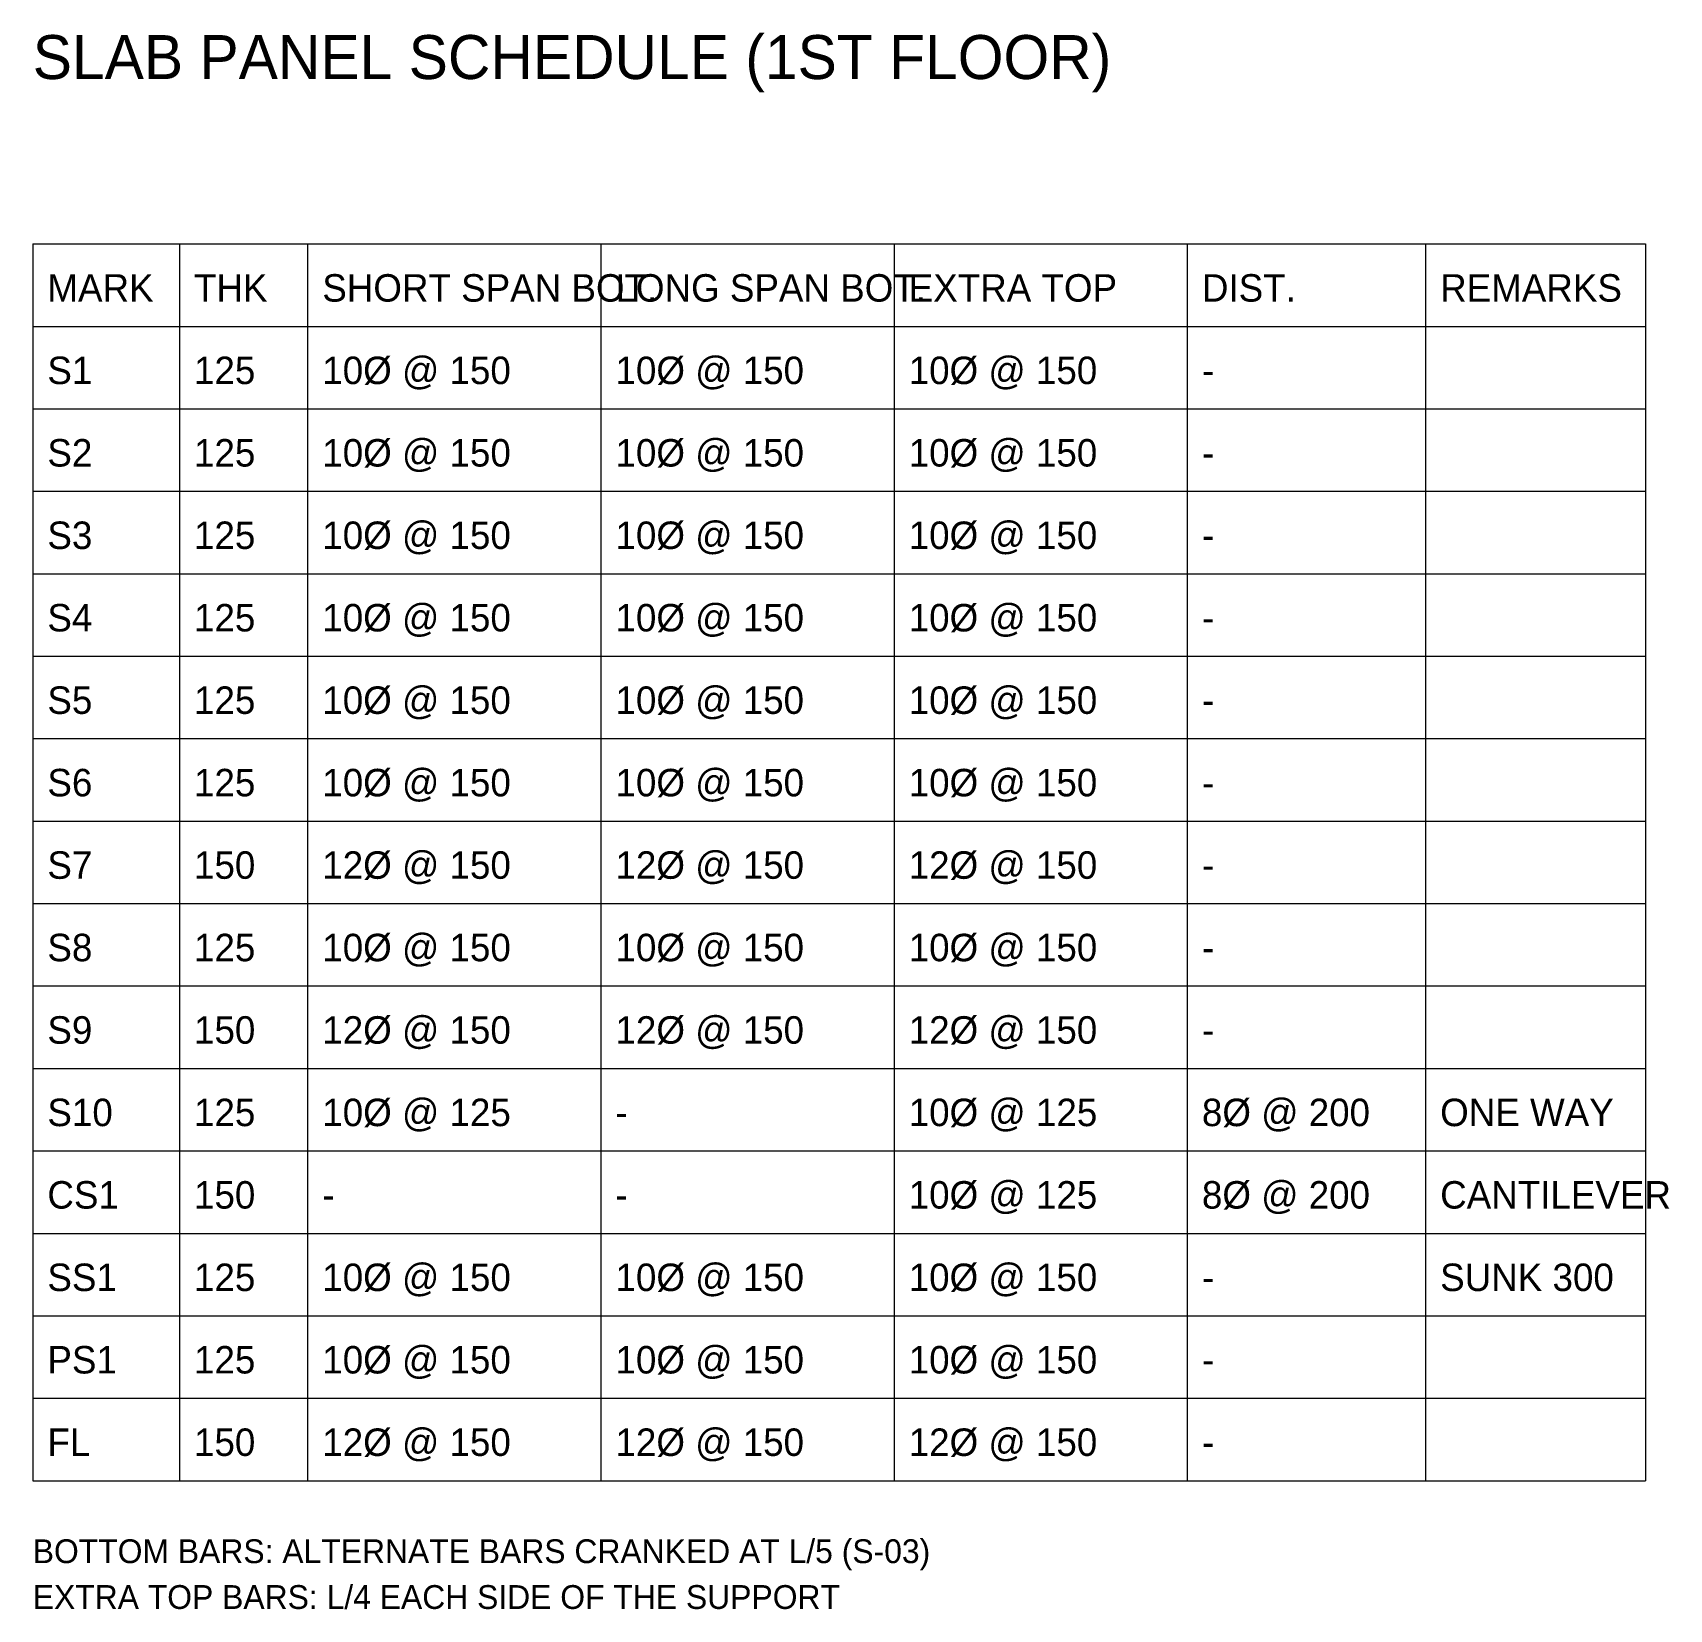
# Model space of a CAD drawing. Extents: x -3200 to 1422622, y -1410602 to 19050.
# Drawn here: x 1200000 to 1208930, y -1207452 to -1198847 of the extents above; entities that cross this region are included whole.
import ezdxf

# ---------------------------------------------------------------- set-up
doc = ezdxf.new("R2010")
doc.units = 0
doc.layers.get('0').update_dxf_attribs({"lineweight": 0, "plot": 0})
doc.layers.add('Text-1', color=7, linetype='Continuous', lineweight=0, plot=False)
doc.layers.add('Text-2', color=7, linetype='Continuous', lineweight=0, plot=False)

msp = doc.modelspace()

# ---------------------------------------------------------------- texts
at = {"layer": 'Text-1'}
for s, height, p in [('SLAB PANEL SCHEDULE (1ST FLOOR)', 240, (1200000, -1199100)), ('MARK', 150, (1200080, -1200315)), ('THK', 150, (1200880, -1200315)), ('SHORT SPAN BOT.', 150, (1201580, -1200315)), ('LONG SPAN BOT.', 150, (1203180, -1200315)), ('EXTRA TOP', 150, (1204780, -1200315)), ('DIST.', 150, (1206380, -1200315)), ('REMARKS', 150, (1207680, -1200315)), ('S1', 150, (1200080, -1200765)), ('125', 150, (1200880, -1200765)), ('10%%C @ 150', 150, (1201580, -1200765)), ('10%%C @ 150', 150, (1203180, -1200765)), ('10%%C @ 150', 150, (1204780, -1200765)), ('-', 150, (1206380, -1200765)), ('S2', 150, (1200080, -1201215)), ('125', 150, (1200880, -1201215)), ('10%%C @ 150', 150, (1201580, -1201215)), ('10%%C @ 150', 150, (1203180, -1201215)), ('10%%C @ 150', 150, (1204780, -1201215)), ('-', 150, (1206380, -1201215)), ('S3', 150, (1200080, -1201665)), ('125', 150, (1200880, -1201665)), ('10%%C @ 150', 150, (1201580, -1201665)), ('10%%C @ 150', 150, (1203180, -1201665)), ('10%%C @ 150', 150, (1204780, -1201665)), ('-', 150, (1206380, -1201665)), ('S4', 150, (1200080, -1202115)), ('125', 150, (1200880, -1202115)), ('10%%C @ 150', 150, (1201580, -1202115)), ('10%%C @ 150', 150, (1203180, -1202115)), ('10%%C @ 150', 150, (1204780, -1202115)), ('-', 150, (1206380, -1202115)), ('S5', 150, (1200080, -1202565)), ('125', 150, (1200880, -1202565)), ('10%%C @ 150', 150, (1201580, -1202565)), ('10%%C @ 150', 150, (1203180, -1202565)), ('10%%C @ 150', 150, (1204780, -1202565)), ('-', 150, (1206380, -1202565)), ('S6', 150, (1200080, -1203015)), ('125', 150, (1200880, -1203015)), ('10%%C @ 150', 150, (1201580, -1203015)), ('10%%C @ 150', 150, (1203180, -1203015)), ('10%%C @ 150', 150, (1204780, -1203015)), ('-', 150, (1206380, -1203015)), ('S7', 150, (1200080, -1203465)), ('150', 150, (1200880, -1203465)), ('12%%C @ 150', 150, (1201580, -1203465)), ('12%%C @ 150', 150, (1203180, -1203465)), ('12%%C @ 150', 150, (1204780, -1203465)), ('-', 150, (1206380, -1203465)), ('S8', 150, (1200080, -1203915)), ('125', 150, (1200880, -1203915)), ('10%%C @ 150', 150, (1201580, -1203915)), ('10%%C @ 150', 150, (1203180, -1203915)), ('10%%C @ 150', 150, (1204780, -1203915)), ('-', 150, (1206380, -1203915)), ('S9', 150, (1200080, -1204365)), ('150', 150, (1200880, -1204365)), ('12%%C @ 150', 150, (1201580, -1204365)), ('12%%C @ 150', 150, (1203180, -1204365)), ('12%%C @ 150', 150, (1204780, -1204365)), ('-', 150, (1206380, -1204365)), ('S10', 150, (1200080, -1204815)), ('125', 150, (1200880, -1204815)), ('10%%C @ 125', 150, (1201580, -1204815)), ('10%%C @ 125', 150, (1204780, -1204815)), ('8%%C @ 200', 150, (1206380, -1204815)), ('ONE WAY', 150, (1207680, -1204815)), ('-', 150, (1203180, -1204815)), ('CS1', 150, (1200080, -1205265)), ('150', 150, (1200880, -1205265)), ('10%%C @ 125', 150, (1204780, -1205265)), ('8%%C @ 200', 150, (1206380, -1205265)), ('CANTILEVER', 150, (1207680, -1205265)), ('-', 150, (1201580, -1205265)), ('-', 150, (1203180, -1205265)), ('SS1', 150, (1200080, -1205715)), ('125', 150, (1200880, -1205715)), ('10%%C @ 150', 150, (1201580, -1205715)), ('10%%C @ 150', 150, (1203180, -1205715)), ('10%%C @ 150', 150, (1204780, -1205715)), ('SUNK 300', 150, (1207680, -1205715)), ('-', 150, (1206380, -1205715)), ('PS1', 150, (1200080, -1206165)), ('125', 150, (1200880, -1206165)), ('10%%C @ 150', 150, (1201580, -1206165)), ('10%%C @ 150', 150, (1203180, -1206165)), ('10%%C @ 150', 150, (1204780, -1206165)), ('-', 150, (1206380, -1206165)), ('FL', 150, (1200080, -1206615)), ('150', 150, (1200880, -1206615)), ('12%%C @ 150', 150, (1201580, -1206615)), ('12%%C @ 150', 150, (1203180, -1206615)), ('12%%C @ 150', 150, (1204780, -1206615)), ('-', 150, (1206380, -1206615))]:
    msp.add_text(s, height=height, dxfattribs=at).set_placement(p)
at = {"layer": 'Text-2'}
for s, p in [('BOTTOM BARS: ALTERNATE BARS CRANKED AT L/5 (S-03)', (1200000, -1207200)), ('EXTRA TOP BARS: L/4 EACH SIDE OF THE SUPPORT', (1200000, -1207450))]:
    msp.add_text(s, height=130, dxfattribs=at).set_placement(p)

# ---------------------------------------------------------------- linework, layer by layer
for p, q in [((1200000, -1200000), (1208800, -1200000)), ((1200000, -1200000), (1200000, -1206750)), ((1200800, -1200000), (1200800, -1206750)), ((1201500, -1200000), (1201500, -1206750)), ((1203100, -1200000), (1203100, -1206750)), ((1204700, -1200000), (1204700, -1206750)), ((1206300, -1200000), (1206300, -1206750)), ((1207600, -1200000), (1207600, -1206750)), ((1208800, -1200000), (1208800, -1206750)), ((1200000, -1200450), (1208800, -1200450)), ((1200000, -1200900), (1208800, -1200900)), ((1200000, -1201350), (1208800, -1201350)), ((1200000, -1201800), (1208800, -1201800)), ((1200000, -1202250), (1208800, -1202250)), ((1200000, -1202700), (1208800, -1202700)), ((1200000, -1203150), (1208800, -1203150)), ((1200000, -1203600), (1208800, -1203600)), ((1200000, -1204050), (1208800, -1204050)), ((1200000, -1204500), (1208800, -1204500)), ((1200000, -1204950), (1208800, -1204950)), ((1200000, -1205400), (1208800, -1205400)), ((1200000, -1205850), (1208800, -1205850)), ((1200000, -1206300), (1208800, -1206300)), ((1200000, -1206750), (1208800, -1206750))]:
    msp.add_line(p, q)

msp.set_redraw_order([(e.dxf.handle, doc.entitydb.next_handle()) for e in msp.query("TEXT MTEXT ATTDEF DIMENSION ARC_DIMENSION")])  # texts and dimensions are drawn at this point

doc.saveas('drawing.dxf')
